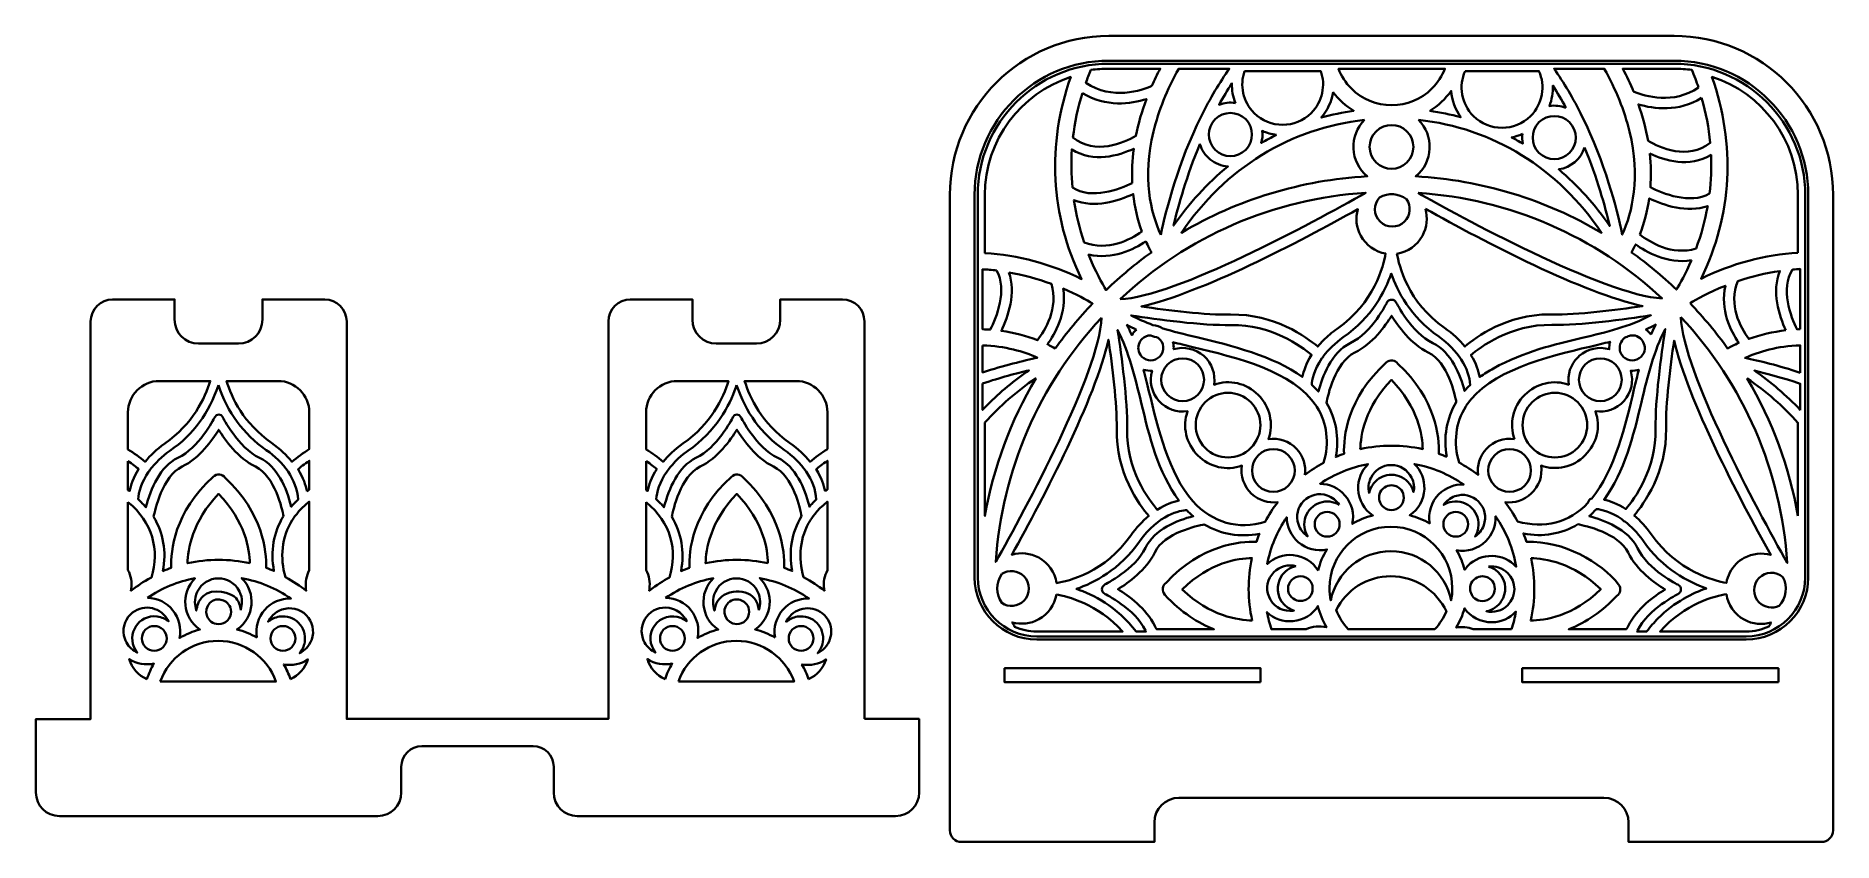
# Model space of a CAD drawing. Header units: inches. Extents: x -2.7 to 13.4, y -10.4 to -3.2.
import ezdxf

# ---------------------------------------------------------------- set-up
doc = ezdxf.new("R2010")
doc.units = ezdxf.units.IN
doc.header["$MEASUREMENT"] = 0
doc.layers.add('Tablet holder 9', color=7, linetype='Continuous', lineweight=0)

msp = doc.modelspace()

# ---------------------------------------------------------------- linework, layer by layer
at = {"layer": 'Tablet holder 9', "color": 22, "lineweight": 35, "true_color": 0xe52421}
for points, knots in [([(11.939, -3.208), (11.939, -3.208), (6.898, -3.208), (6.898, -3.208), (6.116, -3.208), (5.482, -3.842), (5.482, -4.625), (5.482, -4.625), (5.482, -10.289), (5.482, -10.289), (5.482, -10.347), (5.528, -10.393), (5.586, -10.393), (5.586, -10.393), (7.305, -10.393), (7.305, -10.393), (7.305, -10.393), (7.305, -10.219), (7.305, -10.219), (7.305, -10.098), (7.404, -9.999), (7.525, -9.999), (7.525, -9.999), (11.312, -9.999), (11.312, -9.999), (11.434, -9.999), (11.533, -10.098), (11.533, -10.219), (11.533, -10.219), (11.533, -10.393), (11.533, -10.393), (11.533, -10.393), (13.252, -10.393), (13.252, -10.393), (13.309, -10.393), (13.356, -10.347), (13.356, -10.289), (13.356, -10.289), (13.356, -4.625), (13.356, -4.625), (13.356, -3.842), (12.722, -3.208), (11.939, -3.208)], [0, 0, 0, 0, 1, 1, 1, 2, 2, 2, 3, 3, 3, 4, 4, 4, 5, 5, 5, 6, 6, 6, 7, 7, 7, 8, 8, 8, 9, 9, 9, 10, 10, 10, 11, 11, 11, 12, 12, 12, 13, 13, 13, 14, 14, 14, 14]), ([(8.109, -3.521), (8.109, -3.521), (8.789, -3.521), (8.789, -3.521), (8.833, -3.647), (8.805, -3.794), (8.704, -3.895), (8.564, -4.035), (8.335, -4.035), (8.194, -3.895), (8.093, -3.794), (8.065, -3.647), (8.109, -3.521)], [0, 0, 0, 0, 1, 1, 1, 2, 2, 2, 3, 3, 3, 4, 4, 4, 4]), ([(10.075, -3.521), (10.075, -3.521), (10.734, -3.521), (10.734, -3.521), (10.792, -3.653), (10.768, -3.814), (10.659, -3.922), (10.519, -4.062), (10.29, -4.062), (10.149, -3.922), (10.041, -3.814), (10.016, -3.653), (10.075, -3.521)], [0, 0, 0, 0, 1, 1, 1, 2, 2, 2, 3, 3, 3, 4, 4, 4, 4]), ([(5.794, -4.625), (5.794, -4.134), (6.116, -3.717), (6.559, -3.574), (6.347, -4.176), (6.377, -4.809), (6.656, -5.375), (6.381, -5.239), (6.09, -5.162), (5.794, -5.144), (5.794, -5.144), (5.794, -4.625), (5.794, -4.625)], [0, 0, 0, 0, 1, 1, 1, 2, 2, 2, 3, 3, 3, 4, 4, 4, 4]), ([(13.043, -5.141), (12.747, -5.159), (12.455, -5.236), (12.179, -5.372), (12.457, -4.806), (12.488, -4.174), (12.276, -3.573), (12.721, -3.716), (13.043, -4.133), (13.043, -4.625), (13.043, -4.625), (13.043, -5.141), (13.043, -5.141)], [0, 0, 0, 0, 1, 1, 1, 2, 2, 2, 3, 3, 3, 4, 4, 4, 4]), ([(6.664, -3.717), (6.874, -3.847), (7.097, -3.814), (7.234, -3.771), (7.193, -3.881), (7.161, -3.991), (7.14, -4.099), (7.031, -4.161), (6.778, -4.273), (6.579, -4.113), (6.595, -3.981), (6.623, -3.848), (6.664, -3.717)], [0, 0, 0, 0, 1, 1, 1, 2, 2, 2, 3, 3, 3, 4, 4, 4, 4]), ([(12.184, -3.76), (12.223, -3.893), (12.248, -4.028), (12.261, -4.162), (12.06, -4.318), (11.812, -4.206), (11.706, -4.143), (11.688, -4.036), (11.659, -3.927), (11.62, -3.818), (11.756, -3.859), (11.977, -3.889), (12.184, -3.76)], [0, 0, 0, 0, 1, 1, 1, 2, 2, 2, 3, 3, 3, 4, 4, 4, 4]), ([(9.178, -3.957), (9.112, -4.024), (9.077, -4.114), (9.08, -4.21), (9.084, -4.309), (9.129, -4.398), (9.203, -4.459), (8.617, -4.492), (8.047, -4.666), (7.546, -4.962), (7.933, -4.389), (8.521, -4.027), (9.178, -3.957)], [0, 0, 0, 0, 1, 1, 1, 2, 2, 2, 3, 3, 3, 4, 4, 4, 4]), ([(9.66, -3.957), (10.319, -4.026), (10.907, -4.388), (11.292, -4.963), (10.792, -4.666), (10.222, -4.493), (9.636, -4.459), (9.71, -4.398), (9.755, -4.309), (9.759, -4.21), (9.762, -4.114), (9.727, -4.023), (9.66, -3.957)], [0, 0, 0, 0, 1, 1, 1, 2, 2, 2, 3, 3, 3, 4, 4, 4, 4]), ([(6.679, -5.048), (6.637, -4.925), (6.607, -4.798), (6.588, -4.671), (6.77, -4.748), (6.986, -4.678), (7.116, -4.618), (7.129, -4.734), (7.155, -4.845), (7.193, -4.95), (7.087, -5.027), (6.891, -5.13), (6.679, -5.048)], [0, 0, 0, 0, 1, 1, 1, 2, 2, 2, 3, 3, 3, 4, 4, 4, 4]), ([(6.999, -5.555), (7.596, -4.993), (8.369, -4.659), (9.189, -4.606), (8.711, -4.876), (7.492, -5.536), (6.999, -5.555)], [0, 0, 0, 0, 1, 1, 1, 2, 2, 2, 2]), ([(9.313, -4.647), (9.39, -4.604), (9.483, -4.611), (9.553, -4.663), (9.596, -4.724), (9.589, -4.809), (9.536, -4.862), (9.475, -4.923), (9.377, -4.923), (9.317, -4.862), (9.258, -4.803), (9.256, -4.707), (9.313, -4.647)], [0, 0, 0, 0, 1, 1, 1, 2, 2, 2, 3, 3, 3, 4, 4, 4, 4]), ([(9.656, -4.607), (10.469, -4.661), (11.238, -4.993), (11.832, -5.548), (11.327, -5.525), (9.977, -4.793), (9.656, -4.607)], [0, 0, 0, 0, 1, 1, 1, 2, 2, 2, 2]), ([(11.634, -4.979), (11.673, -4.878), (11.701, -4.769), (11.717, -4.656), (11.844, -4.717), (12.054, -4.789), (12.238, -4.724), (12.215, -4.852), (12.181, -4.979), (12.135, -5.103), (11.918, -5.169), (11.72, -5.046), (11.634, -4.979)], [0, 0, 0, 0, 1, 1, 1, 2, 2, 2, 3, 3, 3, 4, 4, 4, 4]), ([(6.008, -5.316), (6.136, -5.338), (6.264, -5.373), (6.387, -5.418), (6.453, -5.636), (6.33, -5.833), (6.263, -5.92), (6.162, -5.88), (6.054, -5.853), (5.941, -5.837), (6.001, -5.71), (6.073, -5.499), (6.008, -5.316)], [0, 0, 0, 0, 1, 1, 1, 2, 2, 2, 3, 3, 3, 4, 4, 4, 4]), ([(12.935, -5.832), (12.82, -5.845), (12.708, -5.871), (12.604, -5.909), (12.527, -5.803), (12.423, -5.606), (12.506, -5.394), (12.628, -5.353), (12.755, -5.323), (12.882, -5.304), (12.805, -5.486), (12.875, -5.702), (12.935, -5.832)], [0, 0, 0, 0, 1, 1, 1, 2, 2, 2, 3, 3, 3, 4, 4, 4, 4]), ([(4.72, -9.296), (4.72, -9.296), (4.72, -5.754), (4.72, -5.754), (4.72, -5.646), (4.633, -5.557), (4.523, -5.557), (4.523, -5.557), (3.97, -5.557), (3.97, -5.557), (3.97, -5.557), (3.97, -5.736), (3.97, -5.736), (3.97, -5.855), (3.874, -5.951), (3.755, -5.951), (3.755, -5.951), (3.401, -5.951), (3.401, -5.951), (3.282, -5.951), (3.186, -5.855), (3.186, -5.736), (3.186, -5.736), (3.186, -5.557), (3.186, -5.557), (3.186, -5.557), (2.634, -5.557), (2.634, -5.557), (2.526, -5.557), (2.437, -5.644), (2.437, -5.754), (2.437, -5.754), (2.437, -9.296), (2.437, -9.296), (2.437, -9.296), (0.104, -9.296), (0.104, -9.296), (0.104, -9.296), (0.104, -5.754), (0.104, -5.754), (0.104, -5.646), (0.017, -5.557), (-0.093, -5.557), (-0.093, -5.557), (-0.647, -5.557), (-0.647, -5.557), (-0.647, -5.557), (-0.647, -5.736), (-0.647, -5.736), (-0.647, -5.855), (-0.743, -5.951), (-0.862, -5.951), (-0.862, -5.951), (-1.215, -5.951), (-1.215, -5.951), (-1.334, -5.951), (-1.431, -5.855), (-1.431, -5.736), (-1.431, -5.736), (-1.431, -5.557), (-1.431, -5.557), (-1.431, -5.557), (-1.982, -5.557), (-1.982, -5.557), (-2.09, -5.557), (-2.179, -5.644), (-2.179, -5.754), (-2.179, -5.754), (-2.179, -9.297), (-2.179, -9.297), (-2.179, -9.297), (-2.666, -9.297), (-2.666, -9.297), (-2.666, -9.297), (-2.666, -9.952), (-2.666, -9.952), (-2.666, -10.068), (-2.573, -10.162), (-2.457, -10.162), (-2.457, -10.162), (0.382, -10.162), (0.382, -10.162), (0.498, -10.162), (0.591, -10.068), (0.591, -9.952), (0.591, -9.952), (0.591, -9.723), (0.591, -9.723), (0.591, -9.621), (0.674, -9.538), (0.775, -9.538), (0.775, -9.538), (1.766, -9.538), (1.766, -9.538), (1.868, -9.538), (1.95, -9.621), (1.95, -9.723), (1.95, -9.723), (1.95, -9.952), (1.95, -9.952), (1.95, -10.068), (2.044, -10.162), (2.159, -10.162), (2.159, -10.162), (4.998, -10.162), (4.998, -10.162), (5.114, -10.162), (5.208, -10.068), (5.208, -9.952), (5.208, -9.952), (5.208, -9.296), (5.208, -9.296), (5.208, -9.296), (4.72, -9.296), (4.72, -9.296)], [0, 0, 0, 0, 1, 1, 1, 2, 2, 2, 3, 3, 3, 4, 4, 4, 5, 5, 5, 6, 6, 6, 7, 7, 7, 8, 8, 8, 9, 9, 9, 10, 10, 10, 11, 11, 11, 12, 12, 12, 13, 13, 13, 14, 14, 14, 15, 15, 15, 16, 16, 16, 17, 17, 17, 18, 18, 18, 19, 19, 19, 20, 20, 20, 21, 21, 21, 22, 22, 22, 23, 23, 23, 24, 24, 24, 25, 25, 25, 26, 26, 26, 27, 27, 27, 28, 28, 28, 29, 29, 29, 30, 30, 30, 31, 31, 31, 32, 32, 32, 33, 33, 33, 34, 34, 34, 35, 35, 35, 36, 36, 36, 37, 37, 37, 38, 38, 38, 38]), ([(6.833, -5.721), (6.813, -6.212), (6.152, -7.433), (5.891, -7.896), (5.945, -7.083), (6.277, -6.315), (6.833, -5.721)], [0, 0, 0, 0, 1, 1, 1, 2, 2, 2, 2]), ([(7.684, -5.894), (7.573, -5.867), (7.468, -5.842), (7.381, -5.815), (7.354, -5.798), (7.324, -5.788), (7.292, -5.785), (7.222, -5.759), (7.158, -5.731), (7.098, -5.699), (7.333, -5.736), (7.73, -5.79), (7.987, -5.785), (8.349, -5.778), (8.615, -5.975), (8.706, -6.052), (8.658, -6.128), (8.635, -6.196), (8.624, -6.248), (8.365, -6.059), (7.989, -5.968), (7.684, -5.894)], [0, 0, 0, 0, 1, 1, 1, 2, 2, 2, 3, 3, 3, 4, 4, 4, 5, 5, 5, 6, 6, 6, 7, 7, 7, 7]), ([(9.913, -6.96), (9.889, -6.95), (9.865, -6.941), (9.841, -6.932), (9.847, -6.785), (9.816, -6.445), (9.477, -6.131), (9.466, -6.114), (9.448, -6.104), (9.428, -6.101), (9.407, -6.099), (9.386, -6.106), (9.371, -6.12), (9.022, -6.438), (8.991, -6.783), (8.996, -6.932), (8.971, -6.941), (8.947, -6.951), (8.922, -6.961), (8.954, -6.788), (8.926, -6.622), (8.839, -6.478), (8.851, -6.416), (8.917, -6.115), (9.092, -6.03), (9.248, -5.955), (9.364, -5.793), (9.42, -5.702), (9.476, -5.793), (9.591, -5.955), (9.747, -6.03), (9.922, -6.115), (9.986, -6.411), (9.997, -6.472), (9.909, -6.617), (9.88, -6.785), (9.913, -6.96)], [0, 0, 0, 0, 1, 1, 1, 2, 2, 2, 3, 3, 3, 4, 4, 4, 5, 5, 5, 6, 6, 6, 7, 7, 7, 8, 8, 8, 9, 9, 9, 10, 10, 10, 11, 11, 11, 12, 12, 12, 12]), ([(10.85, -5.784), (11.104, -5.789), (11.498, -5.735), (11.732, -5.698), (11.542, -5.799), (11.336, -5.848), (11.12, -5.899), (10.866, -5.959), (10.604, -6.021), (10.329, -6.171), (10.285, -6.195), (10.244, -6.221), (10.206, -6.249), (10.196, -6.197), (10.174, -6.129), (10.127, -6.053), (10.205, -5.987), (10.479, -5.776), (10.85, -5.784)], [0, 0, 0, 0, 1, 1, 1, 2, 2, 2, 3, 3, 3, 4, 4, 4, 5, 5, 5, 6, 6, 6, 6]), ([(11.999, -5.714), (12.56, -6.312), (12.894, -7.085), (12.947, -7.905), (12.678, -7.426), (12.018, -6.207), (11.999, -5.714)], [0, 0, 0, 0, 1, 1, 1, 2, 2, 2, 2]), ([(7.188, -6.478), (7.261, -6.782), (7.337, -7.096), (7.524, -7.35), (7.473, -7.361), (7.405, -7.383), (7.331, -7.431), (7.252, -7.34), (7.055, -7.074), (7.062, -6.71), (7.067, -6.456), (7.013, -6.063), (6.977, -5.828), (7.077, -6.021), (7.131, -6.244), (7.188, -6.478)], [0, 0, 0, 0, 1, 1, 1, 2, 2, 2, 3, 3, 3, 4, 4, 4, 5, 5, 5, 5]), ([(7.171, -5.944), (7.176, -5.932), (7.184, -5.92), (7.195, -5.909), (7.213, -5.891), (7.239, -5.877), (7.273, -5.877), (7.295, -5.885), (7.318, -5.893), (7.34, -5.9), (7.365, -5.919), (7.381, -5.948), (7.384, -5.979), (7.387, -6.012), (7.375, -6.044), (7.352, -6.067), (7.308, -6.111), (7.237, -6.111), (7.194, -6.067), (7.155, -6.028), (7.156, -5.978), (7.171, -5.944)], [0, 0, 0, 0, 1, 1, 1, 2, 2, 2, 3, 3, 3, 4, 4, 4, 5, 5, 5, 6, 6, 6, 7, 7, 7, 7]), ([(11.774, -6.708), (11.781, -7.07), (11.586, -7.335), (11.508, -7.426), (11.434, -7.378), (11.366, -7.353), (11.314, -7.342), (11.498, -7.089), (11.574, -6.777), (11.647, -6.474), (11.704, -6.238), (11.759, -6.013), (11.86, -5.821), (11.823, -6.057), (11.769, -6.452), (11.774, -6.708)], [0, 0, 0, 0, 1, 1, 1, 2, 2, 2, 3, 3, 3, 4, 4, 4, 5, 5, 5, 5]), ([(11.644, -6.067), (11.6, -6.111), (11.53, -6.111), (11.486, -6.067), (11.461, -6.042), (11.45, -6.008), (11.455, -5.973), (11.458, -5.949), (11.469, -5.927), (11.486, -5.91), (11.492, -5.903), (11.5, -5.897), (11.509, -5.892), (11.523, -5.888), (11.537, -5.883), (11.551, -5.878), (11.608, -5.871), (11.647, -5.904), (11.664, -5.939), (11.682, -5.973), (11.686, -6.026), (11.644, -6.067)], [0, 0, 0, 0, 1, 1, 1, 2, 2, 2, 3, 3, 3, 4, 4, 4, 5, 5, 5, 6, 6, 6, 7, 7, 7, 7]), ([(-1.846, -6.563), (-1.846, -6.409), (-1.721, -6.284), (-1.567, -6.284), (-1.567, -6.284), (-1.112, -6.284), (-1.112, -6.284), (-1.159, -6.434), (-1.268, -6.669), (-1.518, -6.841), (-1.597, -6.898), (-1.643, -6.944), (-1.694, -7.004), (-1.74, -6.964), (-1.793, -6.926), (-1.846, -6.893), (-1.846, -6.893), (-1.846, -6.563), (-1.846, -6.563)], [0, 0, 0, 0, 1, 1, 1, 2, 2, 2, 3, 3, 3, 4, 4, 4, 5, 5, 5, 6, 6, 6, 6]), ([(-1.039, -6.322), (-0.957, -6.564), (-0.82, -6.755), (-0.613, -6.899), (-0.465, -7.004), (-0.338, -7.161), (-0.33, -7.341), (-0.357, -7.368), (-0.348, -7.357), (-0.39, -7.404), (-0.433, -7.233), (-0.514, -7.046), (-0.672, -6.969), (-0.867, -6.875), (-1, -6.608), (-1.001, -6.606), (-1.015, -6.576), (-1.058, -6.577), (-1.072, -6.606), (-1.086, -6.634), (-1.215, -6.879), (-1.401, -6.969), (-1.558, -7.045), (-1.642, -7.242), (-1.686, -7.409), (-1.709, -7.384), (-1.725, -7.366), (-1.755, -7.338), (-1.753, -7.276), (-1.724, -7.183), (-1.663, -7.094), (-1.654, -7.085), (-1.658, -7.092), (-1.651, -7.077), (-1.604, -7.015), (-1.544, -6.957), (-1.472, -6.906), (-1.261, -6.76), (-1.124, -6.566), (-1.039, -6.322)], [0, 0, 0, 0, 1, 1, 1, 2, 2, 2, 3, 3, 3, 4, 4, 4, 5, 5, 5, 6, 6, 6, 7, 7, 7, 8, 8, 8, 9, 9, 9, 10, 10, 10, 11, 11, 11, 12, 12, 12, 13, 13, 13, 13]), ([(-0.508, -6.284), (-0.354, -6.284), (-0.229, -6.409), (-0.229, -6.563), (-0.229, -6.563), (-0.229, -6.891), (-0.229, -6.891), (-0.283, -6.924), (-0.337, -6.963), (-0.384, -7.004), (-0.434, -6.944), (-0.487, -6.891), (-0.567, -6.834), (-0.815, -6.663), (-0.922, -6.432), (-0.967, -6.284), (-0.967, -6.284), (-0.508, -6.284), (-0.508, -6.284)], [0, 0, 0, 0, 1, 1, 1, 2, 2, 2, 3, 3, 3, 4, 4, 4, 5, 5, 5, 6, 6, 6, 6]), ([(2.774, -6.563), (2.774, -6.409), (2.898, -6.284), (3.052, -6.284), (3.052, -6.284), (3.508, -6.284), (3.508, -6.284), (3.461, -6.434), (3.351, -6.669), (3.102, -6.841), (3.02, -6.899), (2.975, -6.946), (2.925, -7.004), (2.88, -6.964), (2.826, -6.926), (2.774, -6.893), (2.774, -6.893), (2.774, -6.563), (2.774, -6.563)], [0, 0, 0, 0, 1, 1, 1, 2, 2, 2, 3, 3, 3, 4, 4, 4, 5, 5, 5, 6, 6, 6, 6]), ([(3.58, -6.322), (3.663, -6.564), (3.799, -6.755), (4.007, -6.899), (4.155, -7.004), (4.282, -7.161), (4.29, -7.341), (4.262, -7.368), (4.272, -7.357), (4.23, -7.404), (4.23, -7.404), (4.227, -7.391), (4.227, -7.391), (4.188, -7.242), (4.108, -7.047), (3.948, -6.969), (3.753, -6.875), (3.62, -6.608), (3.619, -6.606), (3.604, -6.576), (3.561, -6.577), (3.548, -6.606), (3.533, -6.634), (3.405, -6.879), (3.218, -6.969), (3.061, -7.045), (2.977, -7.242), (2.933, -7.409), (2.911, -7.384), (2.894, -7.366), (2.864, -7.338), (2.867, -7.276), (2.895, -7.183), (2.957, -7.094), (2.971, -7.079), (3.015, -7), (3.147, -6.906), (3.398, -6.732), (3.518, -6.503), (3.573, -6.341), (3.573, -6.341), (3.58, -6.322), (3.58, -6.322)], [0, 0, 0, 0, 1, 1, 1, 2, 2, 2, 3, 3, 3, 4, 4, 4, 5, 5, 5, 6, 6, 6, 7, 7, 7, 8, 8, 8, 9, 9, 9, 10, 10, 10, 11, 11, 11, 12, 12, 12, 13, 13, 13, 14, 14, 14, 14]), ([(4.112, -6.284), (4.265, -6.284), (4.39, -6.409), (4.39, -6.563), (4.39, -6.563), (4.39, -6.891), (4.39, -6.891), (4.337, -6.924), (4.283, -6.963), (4.235, -7.004), (4.186, -6.944), (4.132, -6.891), (4.052, -6.834), (3.805, -6.663), (3.698, -6.432), (3.652, -6.284), (3.652, -6.284), (4.112, -6.284), (4.112, -6.284)], [0, 0, 0, 0, 1, 1, 1, 2, 2, 2, 3, 3, 3, 4, 4, 4, 5, 5, 5, 6, 6, 6, 6]), ([(5.794, -6.654), (5.925, -6.508), (6.077, -6.375), (6.247, -6.261), (6.024, -6.638), (5.871, -7.054), (5.794, -7.486), (5.794, -7.486), (5.794, -6.654), (5.794, -6.654)], [0, 0, 0, 0, 1, 1, 1, 2, 2, 2, 3, 3, 3, 3]), ([(8.165, -6.881), (8.053, -6.993), (7.87, -6.993), (7.758, -6.881), (7.645, -6.769), (7.645, -6.586), (7.758, -6.473), (7.87, -6.361), (8.053, -6.361), (8.165, -6.473), (8.278, -6.586), (8.278, -6.769), (8.165, -6.881)], [0, 0, 0, 0, 1, 1, 1, 2, 2, 2, 3, 3, 3, 4, 4, 4, 4]), ([(9.141, -6.891), (9.144, -6.77), (9.182, -6.516), (9.418, -6.274), (9.658, -6.518), (9.695, -6.771), (9.697, -6.891), (9.515, -6.851), (9.323, -6.851), (9.141, -6.891)], [0, 0, 0, 0, 1, 1, 1, 2, 2, 2, 3, 3, 3, 3]), ([(10.672, -6.473), (10.785, -6.361), (10.967, -6.361), (11.08, -6.473), (11.192, -6.586), (11.192, -6.769), (11.08, -6.881), (10.967, -6.993), (10.785, -6.993), (10.672, -6.881), (10.56, -6.769), (10.56, -6.586), (10.672, -6.473)], [0, 0, 0, 0, 1, 1, 1, 2, 2, 2, 3, 3, 3, 4, 4, 4, 4]), ([(13.043, -7.486), (12.967, -7.054), (12.814, -6.639), (12.591, -6.262), (12.761, -6.377), (12.913, -6.51), (13.043, -6.656), (13.043, -6.656), (13.043, -7.486), (13.043, -7.486)], [0, 0, 0, 0, 1, 1, 1, 2, 2, 2, 3, 3, 3, 3]), ([(-1.617, -7.495), (-1.605, -7.433), (-1.539, -7.132), (-1.364, -7.047), (-1.208, -6.972), (-1.092, -6.81), (-1.037, -6.718), (-0.981, -6.81), (-0.865, -6.972), (-0.709, -7.047), (-0.534, -7.132), (-0.471, -7.428), (-0.46, -7.489), (-0.548, -7.634), (-0.577, -7.802), (-0.544, -7.977), (-0.567, -7.967), (-0.591, -7.958), (-0.615, -7.949), (-0.61, -7.802), (-0.64, -7.462), (-0.979, -7.148), (-1.005, -7.112), (-1.054, -7.108), (-1.086, -7.137), (-1.435, -7.454), (-1.466, -7.8), (-1.46, -7.949), (-1.485, -7.958), (-1.51, -7.968), (-1.534, -7.978), (-1.502, -7.805), (-1.53, -7.638), (-1.617, -7.495)], [0, 0, 0, 0, 1, 1, 1, 2, 2, 2, 3, 3, 3, 4, 4, 4, 5, 5, 5, 6, 6, 6, 7, 7, 7, 8, 8, 8, 9, 9, 9, 10, 10, 10, 11, 11, 11, 11]), ([(3.003, -7.495), (3.014, -7.433), (3.08, -7.132), (3.256, -7.047), (3.411, -6.972), (3.527, -6.81), (3.583, -6.718), (3.639, -6.81), (3.755, -6.972), (3.91, -7.047), (4.085, -7.132), (4.149, -7.428), (4.16, -7.489), (4.072, -7.634), (4.043, -7.802), (4.076, -7.977), (4.052, -7.967), (4.028, -7.958), (4.004, -7.949), (4.01, -7.802), (3.979, -7.462), (3.641, -7.148), (3.615, -7.112), (3.565, -7.108), (3.534, -7.137), (3.185, -7.454), (3.154, -7.8), (3.16, -7.949), (3.135, -7.958), (3.11, -7.968), (3.085, -7.978), (3.118, -7.805), (3.089, -7.638), (3.003, -7.495)], [0, 0, 0, 0, 1, 1, 1, 2, 2, 2, 3, 3, 3, 4, 4, 4, 5, 5, 5, 6, 6, 6, 7, 7, 7, 8, 8, 8, 9, 9, 9, 10, 10, 10, 11, 11, 11, 11]), ([(-1.846, -6.997), (-1.805, -7.025), (-1.772, -7.051), (-1.751, -7.069), (-1.798, -7.145), (-1.822, -7.213), (-1.832, -7.265), (-1.837, -7.262), (-1.841, -7.259), (-1.846, -7.256), (-1.846, -7.256), (-1.846, -6.997), (-1.846, -6.997)], [0, 0, 0, 0, 1, 1, 1, 2, 2, 2, 3, 3, 3, 4, 4, 4, 4]), ([(-0.251, -7.266), (-0.261, -7.214), (-0.282, -7.146), (-0.329, -7.07), (-0.309, -7.053), (-0.275, -7.026), (-0.229, -6.995), (-0.229, -6.995), (-0.229, -7.251), (-0.229, -7.251), (-0.237, -7.256), (-0.244, -7.261), (-0.251, -7.266)], [0, 0, 0, 0, 1, 1, 1, 2, 2, 2, 3, 3, 3, 4, 4, 4, 4]), ([(2.774, -6.997), (2.815, -7.025), (2.847, -7.051), (2.869, -7.069), (2.821, -7.145), (2.798, -7.213), (2.787, -7.265), (2.783, -7.262), (2.778, -7.259), (2.774, -7.256), (2.774, -7.256), (2.774, -6.997), (2.774, -6.997)], [0, 0, 0, 0, 1, 1, 1, 2, 2, 2, 3, 3, 3, 4, 4, 4, 4]), ([(4.369, -7.266), (4.359, -7.214), (4.337, -7.146), (4.29, -7.07), (4.311, -7.053), (4.345, -7.026), (4.39, -6.995), (4.39, -6.995), (4.39, -7.251), (4.39, -7.251), (4.383, -7.256), (4.376, -7.261), (4.369, -7.266)], [0, 0, 0, 0, 1, 1, 1, 2, 2, 2, 3, 3, 3, 4, 4, 4, 4]), ([(9.004, -7.303), (8.947, -7.237), (8.867, -7.201), (8.783, -7.2), (8.912, -7.113), (9.057, -7.053), (9.21, -7.025), (9.151, -7.083), (9.118, -7.163), (9.122, -7.249), (9.126, -7.345), (9.175, -7.43), (9.253, -7.482), (9.188, -7.498), (9.126, -7.524), (9.069, -7.558), (9.089, -7.469), (9.066, -7.375), (9.004, -7.303)], [0, 0, 0, 0, 1, 1, 1, 2, 2, 2, 3, 3, 3, 4, 4, 4, 5, 5, 5, 6, 6, 6, 6]), ([(9.76, -7.554), (9.705, -7.521), (9.645, -7.497), (9.582, -7.481), (9.66, -7.429), (9.708, -7.344), (9.712, -7.248), (9.716, -7.162), (9.683, -7.081), (9.623, -7.024), (9.782, -7.053), (9.931, -7.115), (10.063, -7.207), (9.982, -7.203), (9.903, -7.233), (9.842, -7.293), (9.842, -7.293), (9.842, -7.293), (9.842, -7.293), (9.772, -7.363), (9.743, -7.459), (9.76, -7.554)], [0, 0, 0, 0, 1, 1, 1, 2, 2, 2, 3, 3, 3, 4, 4, 4, 5, 5, 5, 6, 6, 6, 7, 7, 7, 7]), ([(9.529, -7.324), (9.529, -7.385), (9.48, -7.434), (9.419, -7.434), (9.365, -7.434), (9.331, -7.399), (9.317, -7.366), (9.303, -7.333), (9.302, -7.284), (9.341, -7.246), (9.379, -7.207), (9.428, -7.208), (9.461, -7.222), (9.494, -7.236), (9.529, -7.269), (9.529, -7.324)], [0, 0, 0, 0, 1, 1, 1, 2, 2, 2, 3, 3, 3, 4, 4, 4, 5, 5, 5, 5]), ([(-1.846, -7.364), (-1.627, -7.541), (-1.562, -7.788), (-1.636, -8.034), (-1.717, -8.079), (-1.753, -8.103), (-1.819, -8.153), (-1.819, -8.153), (-1.816, -8.137), (-1.816, -8.137), (-1.808, -8.078), (-1.819, -8.02), (-1.846, -7.97), (-1.846, -7.97), (-1.846, -7.364), (-1.846, -7.364)], [0, 0, 0, 0, 1, 1, 1, 2, 2, 2, 3, 3, 3, 4, 4, 4, 5, 5, 5, 5]), ([(-0.759, -7.908), (-0.942, -7.868), (-1.133, -7.868), (-1.315, -7.908), (-1.312, -7.787), (-1.274, -7.533), (-1.038, -7.291), (-0.799, -7.535), (-0.762, -7.788), (-0.759, -7.908)], [0, 0, 0, 0, 1, 1, 1, 2, 2, 2, 3, 3, 3, 3]), ([(-0.259, -8.137), (-0.259, -8.137), (-0.256, -8.153), (-0.256, -8.153), (-0.313, -8.11), (-0.37, -8.071), (-0.442, -8.033), (-0.493, -7.861), (-0.476, -7.674), (-0.381, -7.524), (-0.374, -7.515), (-0.334, -7.443), (-0.229, -7.358), (-0.229, -7.358), (-0.229, -7.97), (-0.229, -7.97), (-0.256, -8.021), (-0.267, -8.079), (-0.259, -8.137)], [0, 0, 0, 0, 1, 1, 1, 2, 2, 2, 3, 3, 3, 4, 4, 4, 5, 5, 5, 6, 6, 6, 6]), ([(2.774, -7.364), (2.997, -7.545), (3.056, -7.794), (2.983, -8.034), (2.916, -8.072), (2.878, -8.095), (2.801, -8.153), (2.801, -8.153), (2.803, -8.137), (2.803, -8.137), (2.811, -8.078), (2.801, -8.02), (2.774, -7.97), (2.774, -7.97), (2.774, -7.364), (2.774, -7.364)], [0, 0, 0, 0, 1, 1, 1, 2, 2, 2, 3, 3, 3, 4, 4, 4, 5, 5, 5, 5]), ([(3.86, -7.908), (3.678, -7.868), (3.487, -7.868), (3.304, -7.908), (3.307, -7.787), (3.345, -7.533), (3.581, -7.291), (3.821, -7.535), (3.858, -7.788), (3.86, -7.908)], [0, 0, 0, 0, 1, 1, 1, 2, 2, 2, 3, 3, 3, 3]), ([(4.361, -8.137), (4.361, -8.137), (4.363, -8.153), (4.363, -8.153), (4.307, -8.11), (4.25, -8.071), (4.178, -8.033), (4.126, -7.861), (4.144, -7.674), (4.239, -7.524), (4.246, -7.515), (4.286, -7.443), (4.39, -7.358), (4.39, -7.358), (4.39, -7.97), (4.39, -7.97), (4.363, -8.021), (4.353, -8.079), (4.361, -8.137)], [0, 0, 0, 0, 1, 1, 1, 2, 2, 2, 3, 3, 3, 4, 4, 4, 5, 5, 5, 6, 6, 6, 6]), ([(8.765, -7.973), (8.717, -7.896), (8.637, -7.845), (8.543, -7.836), (8.456, -7.827), (8.372, -7.857), (8.311, -7.916), (8.34, -7.766), (8.399, -7.625), (8.485, -7.499), (8.485, -7.583), (8.522, -7.663), (8.588, -7.72), (8.66, -7.782), (8.753, -7.805), (8.843, -7.785), (8.807, -7.843), (8.781, -7.907), (8.765, -7.973)], [0, 0, 0, 0, 1, 1, 1, 2, 2, 2, 3, 3, 3, 4, 4, 4, 5, 5, 5, 6, 6, 6, 6]), ([(8.767, -7.639), (8.724, -7.596), (8.724, -7.526), (8.767, -7.483), (8.81, -7.44), (8.881, -7.44), (8.924, -7.483), (8.967, -7.526), (8.967, -7.596), (8.924, -7.639), (8.881, -7.682), (8.81, -7.682), (8.767, -7.639)], [0, 0, 0, 0, 1, 1, 1, 2, 2, 2, 3, 3, 3, 4, 4, 4, 4]), ([(9.914, -7.639), (9.871, -7.596), (9.871, -7.526), (9.914, -7.483), (9.957, -7.44), (10.027, -7.44), (10.07, -7.483), (10.113, -7.526), (10.113, -7.596), (10.07, -7.639), (10.027, -7.682), (9.957, -7.682), (9.914, -7.639)], [0, 0, 0, 0, 1, 1, 1, 2, 2, 2, 3, 3, 3, 4, 4, 4, 4]), ([(10.316, -7.843), (10.234, -7.842), (10.158, -7.873), (10.103, -7.928), (10.092, -7.94), (10.081, -7.953), (10.071, -7.967), (10.056, -7.905), (10.032, -7.848), (10, -7.793), (10.094, -7.81), (10.19, -7.781), (10.26, -7.711), (10.26, -7.711), (10.26, -7.711), (10.26, -7.711), (10.32, -7.651), (10.351, -7.571), (10.347, -7.49), (10.441, -7.625), (10.503, -7.778), (10.531, -7.94), (10.477, -7.88), (10.401, -7.844), (10.316, -7.843)], [0, 0, 0, 0, 1, 1, 1, 2, 2, 2, 3, 3, 3, 4, 4, 4, 5, 5, 5, 6, 6, 6, 7, 7, 7, 8, 8, 8, 8]), ([(7.409, -8.082), (7.392, -8.094), (7.382, -8.111), (7.38, -8.131), (7.377, -8.152), (7.384, -8.173), (7.398, -8.189), (7.545, -8.35), (7.699, -8.443), (7.836, -8.496), (7.836, -8.496), (7.325, -8.496), (7.325, -8.496), (7.319, -8.487), (7.313, -8.477), (7.308, -8.467), (7.233, -8.311), (7.071, -8.195), (6.98, -8.14), (7.071, -8.084), (7.233, -7.968), (7.308, -7.812), (7.393, -7.637), (7.689, -7.574), (7.75, -7.563), (7.895, -7.65), (8.067, -7.679), (8.242, -7.646), (8.232, -7.67), (8.223, -7.694), (8.215, -7.718), (8.067, -7.712), (7.726, -7.741), (7.409, -8.082)], [0, 0, 0, 0, 1, 1, 1, 2, 2, 2, 3, 3, 3, 4, 4, 4, 5, 5, 5, 6, 6, 6, 7, 7, 7, 8, 8, 8, 9, 9, 9, 10, 10, 10, 11, 11, 11, 11]), ([(11.429, -8.199), (11.444, -8.188), (11.454, -8.172), (11.457, -8.153), (11.461, -8.134), (11.456, -8.114), (11.443, -8.097), (11.289, -7.901), (10.951, -7.704), (10.623, -7.718), (10.614, -7.693), (10.605, -7.668), (10.595, -7.643), (10.769, -7.677), (10.936, -7.648), (11.081, -7.561), (11.143, -7.573), (11.444, -7.638), (11.529, -7.814), (11.605, -7.97), (11.767, -8.086), (11.858, -8.142), (11.767, -8.197), (11.605, -8.313), (11.529, -8.469), (11.525, -8.478), (11.519, -8.487), (11.514, -8.496), (11.514, -8.496), (11, -8.496), (11, -8.496), (11.156, -8.434), (11.304, -8.333), (11.429, -8.199)], [0, 0, 0, 0, 1, 1, 1, 2, 2, 2, 3, 3, 3, 4, 4, 4, 5, 5, 5, 6, 6, 6, 7, 7, 7, 8, 8, 8, 9, 9, 9, 10, 10, 10, 11, 11, 11, 11]), ([(-1.176, -8.201), (-1.221, -8.245), (-1.228, -8.29), (-1.237, -8.331), (-1.247, -8.283), (-1.261, -8.233), (-1.228, -8.163), (-1.153, -8.005), (-0.931, -8.003), (-0.852, -8.159), (-0.819, -8.226), (-0.83, -8.275), (-0.839, -8.323), (-0.849, -8.284), (-0.854, -8.256), (-0.882, -8.221), (-0.919, -8.172), (-1.094, -8.12), (-1.176, -8.201)], [0, 0, 0, 0, 1, 1, 1, 2, 2, 2, 3, 3, 3, 4, 4, 4, 5, 5, 5, 6, 6, 6, 6]), ([(3.389, -8.3), (3.389, -8.3), (3.383, -8.331), (3.383, -8.331), (3.372, -8.283), (3.358, -8.233), (3.391, -8.163), (3.466, -8.005), (3.689, -8.003), (3.767, -8.159), (3.801, -8.226), (3.79, -8.275), (3.78, -8.323), (3.771, -8.284), (3.766, -8.256), (3.738, -8.221), (3.663, -8.124), (3.424, -8.139), (3.389, -8.3)], [0, 0, 0, 0, 1, 1, 1, 2, 2, 2, 3, 3, 3, 4, 4, 4, 5, 5, 5, 6, 6, 6, 6]), ([(5.945, -8.004), (6.006, -7.963), (6.088, -7.971), (6.141, -8.024), (6.201, -8.084), (6.201, -8.182), (6.141, -8.243), (6.088, -8.295), (6.006, -8.303), (5.945, -8.262), (5.89, -8.186), (5.89, -8.081), (5.945, -8.004)], [0, 0, 0, 0, 1, 1, 1, 2, 2, 2, 3, 3, 3, 4, 4, 4, 4]), ([(8.177, -8.418), (8.055, -8.417), (7.798, -8.381), (7.553, -8.141), (7.799, -7.9), (8.053, -7.864), (8.174, -7.862), (8.135, -8.045), (8.136, -8.236), (8.177, -8.418)], [0, 0, 0, 0, 1, 1, 1, 2, 2, 2, 3, 3, 3, 3]), ([(10.663, -7.863), (10.785, -7.865), (11.041, -7.901), (11.285, -8.14), (11.038, -8.383), (10.782, -8.418), (10.661, -8.419), (10.702, -8.237), (10.703, -8.046), (10.663, -7.863)], [0, 0, 0, 0, 1, 1, 1, 2, 2, 2, 3, 3, 3, 3]), ([(12.874, -8.288), (12.815, -8.316), (12.744, -8.304), (12.697, -8.258), (12.637, -8.197), (12.637, -8.099), (12.697, -8.038), (12.754, -7.981), (12.846, -7.978), (12.908, -8.031), (12.953, -8.114), (12.939, -8.219), (12.874, -8.288)], [0, 0, 0, 0, 1, 1, 1, 2, 2, 2, 3, 3, 3, 4, 4, 4, 4]), ([(-1.673, -8.217), (-1.545, -8.13), (-1.4, -8.07), (-1.247, -8.042), (-1.38, -8.172), (-1.359, -8.396), (-1.204, -8.499), (-1.268, -8.515), (-1.33, -8.541), (-1.387, -8.575), (-1.347, -8.393), (-1.488, -8.218), (-1.673, -8.217)], [0, 0, 0, 0, 1, 1, 1, 2, 2, 2, 3, 3, 3, 4, 4, 4, 4]), ([(-0.696, -8.571), (-0.752, -8.538), (-0.812, -8.514), (-0.874, -8.498), (-0.717, -8.393), (-0.7, -8.169), (-0.833, -8.041), (-0.675, -8.07), (-0.525, -8.132), (-0.393, -8.223), (-0.577, -8.215), (-0.73, -8.383), (-0.696, -8.571)], [0, 0, 0, 0, 1, 1, 1, 2, 2, 2, 3, 3, 3, 4, 4, 4, 4]), ([(2.947, -8.217), (3.075, -8.13), (3.22, -8.07), (3.373, -8.042), (3.24, -8.172), (3.26, -8.396), (3.416, -8.499), (3.351, -8.515), (3.289, -8.541), (3.232, -8.575), (3.273, -8.393), (3.132, -8.218), (2.947, -8.217)], [0, 0, 0, 0, 1, 1, 1, 2, 2, 2, 3, 3, 3, 4, 4, 4, 4]), ([(3.923, -8.571), (3.868, -8.538), (3.808, -8.514), (3.745, -8.498), (3.902, -8.393), (3.919, -8.169), (3.786, -8.041), (3.945, -8.07), (4.095, -8.132), (4.226, -8.223), (4.042, -8.215), (3.889, -8.383), (3.923, -8.571)], [0, 0, 0, 0, 1, 1, 1, 2, 2, 2, 3, 3, 3, 4, 4, 4, 4]), ([(8.497, -8.135), (8.497, -8.074), (8.547, -8.024), (8.608, -8.024), (8.641, -8.024), (8.672, -8.039), (8.692, -8.063), (8.714, -8.089), (8.721, -8.126), (8.713, -8.169), (8.693, -8.23), (8.638, -8.25), (8.591, -8.243), (8.545, -8.236), (8.497, -8.2), (8.497, -8.135)], [0, 0, 0, 0, 1, 1, 1, 2, 2, 2, 3, 3, 3, 4, 4, 4, 5, 5, 5, 5]), ([(9.806, -8.496), (9.806, -8.496), (9.032, -8.496), (9.032, -8.496), (8.985, -8.445), (8.949, -8.387), (8.925, -8.326), (9.015, -8.147), (9.2, -8.024), (9.414, -8.024), (9.632, -8.024), (9.82, -8.152), (9.908, -8.337), (9.884, -8.394), (9.85, -8.448), (9.806, -8.496)], [0, 0, 0, 0, 1, 1, 1, 2, 2, 2, 3, 3, 3, 4, 4, 4, 5, 5, 5, 5]), ([(10.152, -8.056), (10.19, -8.018), (10.239, -8.019), (10.272, -8.033), (10.305, -8.046), (10.34, -8.08), (10.34, -8.135), (10.34, -8.195), (10.291, -8.245), (10.23, -8.245), (10.175, -8.245), (10.141, -8.21), (10.128, -8.176), (10.114, -8.144), (10.113, -8.095), (10.152, -8.056)], [0, 0, 0, 0, 1, 1, 1, 2, 2, 2, 3, 3, 3, 4, 4, 4, 5, 5, 5, 5]), ([(-1.824, -8.365), (-1.726, -8.267), (-1.566, -8.293), (-1.499, -8.401), (-1.499, -8.401), (-1.483, -8.426), (-1.483, -8.426), (-1.516, -8.406), (-1.54, -8.389), (-1.587, -8.383), (-1.751, -8.363), (-1.864, -8.541), (-1.779, -8.681), (-1.779, -8.681), (-1.763, -8.706), (-1.763, -8.706), (-1.763, -8.706), (-1.788, -8.69), (-1.788, -8.69), (-1.829, -8.665), (-1.858, -8.627), (-1.874, -8.58), (-1.9, -8.503), (-1.882, -8.422), (-1.824, -8.365)], [0, 0, 0, 0, 1, 1, 1, 2, 2, 2, 3, 3, 3, 4, 4, 4, 5, 5, 5, 6, 6, 6, 7, 7, 7, 8, 8, 8, 8]), ([(-0.927, -8.341), (-0.927, -8.402), (-0.977, -8.451), (-1.037, -8.451), (-1.092, -8.451), (-1.126, -8.416), (-1.14, -8.382), (-1.177, -8.292), (-1.087, -8.201), (-0.995, -8.239), (-0.962, -8.253), (-0.927, -8.286), (-0.927, -8.341)], [0, 0, 0, 0, 1, 1, 1, 2, 2, 2, 3, 3, 3, 4, 4, 4, 4]), ([(-0.208, -8.589), (-0.232, -8.657), (-0.274, -8.684), (-0.316, -8.711), (-0.294, -8.677), (-0.278, -8.655), (-0.27, -8.609), (-0.249, -8.477), (-0.363, -8.363), (-0.495, -8.384), (-0.54, -8.391), (-0.564, -8.409), (-0.598, -8.43), (-0.571, -8.391), (-0.546, -8.347), (-0.475, -8.322), (-0.396, -8.294), (-0.313, -8.315), (-0.257, -8.371), (-0.199, -8.428), (-0.181, -8.512), (-0.208, -8.589)], [0, 0, 0, 0, 1, 1, 1, 2, 2, 2, 3, 3, 3, 4, 4, 4, 5, 5, 5, 6, 6, 6, 7, 7, 7, 7]), ([(3.01, -8.315), (3.057, -8.331), (3.095, -8.36), (3.121, -8.401), (3.121, -8.401), (3.136, -8.426), (3.136, -8.426), (3.136, -8.426), (3.111, -8.41), (3.111, -8.41), (3.036, -8.365), (2.936, -8.373), (2.87, -8.439), (2.803, -8.505), (2.795, -8.606), (2.841, -8.681), (2.841, -8.681), (2.856, -8.706), (2.856, -8.706), (2.856, -8.706), (2.831, -8.69), (2.831, -8.69), (2.791, -8.665), (2.761, -8.627), (2.745, -8.58), (2.689, -8.412), (2.849, -8.26), (3.01, -8.315)], [0, 0, 0, 0, 1, 1, 1, 2, 2, 2, 3, 3, 3, 4, 4, 4, 5, 5, 5, 6, 6, 6, 7, 7, 7, 8, 8, 8, 9, 9, 9, 9]), ([(3.692, -8.341), (3.692, -8.402), (3.643, -8.451), (3.582, -8.451), (3.485, -8.451), (3.434, -8.333), (3.504, -8.262), (3.542, -8.224), (3.591, -8.225), (3.624, -8.239), (3.657, -8.253), (3.692, -8.286), (3.692, -8.341)], [0, 0, 0, 0, 1, 1, 1, 2, 2, 2, 3, 3, 3, 4, 4, 4, 4]), ([(4.331, -8.693), (4.331, -8.693), (4.304, -8.711), (4.304, -8.711), (4.325, -8.677), (4.342, -8.655), (4.349, -8.609), (4.37, -8.477), (4.257, -8.363), (4.124, -8.384), (4.079, -8.391), (4.055, -8.409), (4.022, -8.43), (4.022, -8.43), (4.04, -8.402), (4.04, -8.402), (4.111, -8.296), (4.267, -8.275), (4.363, -8.371), (4.459, -8.468), (4.436, -8.623), (4.331, -8.693)], [0, 0, 0, 0, 1, 1, 1, 2, 2, 2, 3, 3, 3, 4, 4, 4, 5, 5, 5, 6, 6, 6, 7, 7, 7, 7]), ([(8.657, -8.496), (8.657, -8.496), (8.349, -8.496), (8.349, -8.496), (8.332, -8.446), (8.319, -8.395), (8.309, -8.343), (8.37, -8.402), (8.453, -8.432), (8.54, -8.425), (8.634, -8.416), (8.715, -8.366), (8.763, -8.29), (8.779, -8.356), (8.805, -8.42), (8.839, -8.479), (8.778, -8.465), (8.715, -8.471), (8.657, -8.496)], [0, 0, 0, 0, 1, 1, 1, 2, 2, 2, 3, 3, 3, 4, 4, 4, 5, 5, 5, 6, 6, 6, 6]), ([(10.489, -8.496), (10.489, -8.496), (10.148, -8.496), (10.148, -8.496), (10.1, -8.478), (10.048, -8.473), (9.997, -8.482), (10.029, -8.428), (10.053, -8.37), (10.07, -8.309), (10.125, -8.388), (10.214, -8.435), (10.314, -8.434), (10.398, -8.434), (10.475, -8.399), (10.529, -8.339), (10.52, -8.393), (10.506, -8.445), (10.489, -8.496)], [0, 0, 0, 0, 1, 1, 1, 2, 2, 2, 3, 3, 3, 4, 4, 4, 5, 5, 5, 6, 6, 6, 6]), ([(-1.689, -8.656), (-1.732, -8.613), (-1.732, -8.543), (-1.689, -8.5), (-1.646, -8.457), (-1.576, -8.457), (-1.533, -8.5), (-1.49, -8.543), (-1.49, -8.613), (-1.533, -8.656), (-1.576, -8.699), (-1.646, -8.699), (-1.689, -8.656)], [0, 0, 0, 0, 1, 1, 1, 2, 2, 2, 3, 3, 3, 4, 4, 4, 4]), ([(-0.542, -8.656), (-0.585, -8.613), (-0.585, -8.543), (-0.542, -8.5), (-0.499, -8.457), (-0.429, -8.457), (-0.386, -8.5), (-0.343, -8.543), (-0.343, -8.613), (-0.386, -8.656), (-0.429, -8.699), (-0.499, -8.699), (-0.542, -8.656)], [0, 0, 0, 0, 1, 1, 1, 2, 2, 2, 3, 3, 3, 4, 4, 4, 4]), ([(2.93, -8.656), (2.887, -8.613), (2.887, -8.543), (2.93, -8.5), (2.974, -8.457), (3.044, -8.457), (3.087, -8.5), (3.13, -8.543), (3.13, -8.613), (3.087, -8.656), (3.044, -8.699), (2.974, -8.699), (2.93, -8.656)], [0, 0, 0, 0, 1, 1, 1, 2, 2, 2, 3, 3, 3, 4, 4, 4, 4]), ([(4.077, -8.656), (4.034, -8.613), (4.034, -8.543), (4.077, -8.5), (4.12, -8.457), (4.19, -8.457), (4.233, -8.5), (4.276, -8.543), (4.276, -8.613), (4.233, -8.656), (4.19, -8.699), (4.12, -8.699), (4.077, -8.656)], [0, 0, 0, 0, 1, 1, 1, 2, 2, 2, 3, 3, 3, 4, 4, 4, 4]), ([(-1.558, -8.963), (-1.482, -8.751), (-1.28, -8.6), (-1.042, -8.6), (-0.805, -8.6), (-0.602, -8.751), (-0.527, -8.963), (-0.527, -8.963), (-1.558, -8.963), (-1.558, -8.963)], [0, 0, 0, 0, 1, 1, 1, 2, 2, 2, 3, 3, 3, 3]), ([(3.062, -8.963), (3.137, -8.751), (3.339, -8.6), (3.577, -8.6), (3.815, -8.6), (4.017, -8.751), (4.093, -8.963), (4.093, -8.963), (3.062, -8.963), (3.062, -8.963)], [0, 0, 0, 0, 1, 1, 1, 2, 2, 2, 3, 3, 3, 3]), ([(-1.677, -8.941), (-1.753, -8.908), (-1.811, -8.843), (-1.835, -8.762), (-1.768, -8.805), (-1.69, -8.819), (-1.614, -8.802), (-1.64, -8.845), (-1.661, -8.892), (-1.677, -8.941)], [0, 0, 0, 0, 1, 1, 1, 2, 2, 2, 3, 3, 3, 3]), ([(-0.398, -8.941), (-0.413, -8.895), (-0.432, -8.852), (-0.457, -8.81), (-0.381, -8.824), (-0.305, -8.808), (-0.241, -8.765), (-0.265, -8.844), (-0.323, -8.908), (-0.398, -8.941)], [0, 0, 0, 0, 1, 1, 1, 2, 2, 2, 3, 3, 3, 3]), ([(2.942, -8.941), (2.867, -8.908), (2.808, -8.843), (2.785, -8.762), (2.851, -8.805), (2.93, -8.819), (3.006, -8.802), (2.98, -8.845), (2.958, -8.892), (2.942, -8.941)], [0, 0, 0, 0, 1, 1, 1, 2, 2, 2, 3, 3, 3, 3]), ([(4.221, -8.941), (4.206, -8.895), (4.187, -8.852), (4.163, -8.81), (4.239, -8.824), (4.315, -8.808), (4.378, -8.765), (4.355, -8.844), (4.296, -8.908), (4.221, -8.941)], [0, 0, 0, 0, 1, 1, 1, 2, 2, 2, 3, 3, 3, 3]), ([(8.252, -8.969), (8.252, -8.969), (5.969, -8.969), (5.969, -8.969), (5.969, -8.969), (5.969, -8.844), (5.969, -8.844), (5.969, -8.844), (8.252, -8.844), (8.252, -8.844), (8.252, -8.844), (8.252, -8.969), (8.252, -8.969)], [0, 0, 0, 0, 1, 1, 1, 2, 2, 2, 3, 3, 3, 4, 4, 4, 4]), ([(12.869, -8.969), (12.869, -8.969), (10.585, -8.969), (10.585, -8.969), (10.585, -8.969), (10.585, -8.844), (10.585, -8.844), (10.585, -8.844), (12.869, -8.844), (12.869, -8.844), (12.869, -8.844), (12.869, -8.969), (12.869, -8.969)], [0, 0, 0, 0, 1, 1, 1, 2, 2, 2, 3, 3, 3, 4, 4, 4, 4])]:
    msp.add_open_spline(points, degree=3, knots=knots, dxfattribs=at)
at = {"layer": 'Tablet holder 9', "color": 18, "lineweight": 35, "true_color": 0x000000}
for points, knots in [([(13.135, -4.625), (13.135, -4.625), (13.135, -8.034), (13.135, -8.034), (13.135, -8.339), (12.887, -8.588), (12.581, -8.588), (12.581, -8.588), (6.256, -8.588), (6.256, -8.588), (5.951, -8.588), (5.702, -8.339), (5.702, -8.034), (5.702, -8.034), (5.702, -4.625), (5.702, -4.625), (5.702, -3.965), (6.239, -3.429), (6.898, -3.429), (6.898, -3.429), (11.939, -3.429), (11.939, -3.429), (12.599, -3.429), (13.135, -3.965), (13.135, -4.625)], [0, 0, 0, 0, 1, 1, 1, 2, 2, 2, 3, 3, 3, 4, 4, 4, 5, 5, 5, 6, 6, 6, 7, 7, 7, 8, 8, 8, 8]), ([(13.108, -4.625), (13.108, -3.98), (12.584, -3.456), (11.939, -3.456), (11.939, -3.456), (6.898, -3.456), (6.898, -3.456), (6.254, -3.456), (5.73, -3.98), (5.73, -4.625), (5.73, -4.625), (5.73, -8.034), (5.73, -8.034), (5.73, -8.324), (5.966, -8.56), (6.256, -8.56), (6.256, -8.56), (12.581, -8.56), (12.581, -8.56), (12.872, -8.56), (13.108, -8.324), (13.108, -8.034), (13.108, -8.034), (13.108, -4.625), (13.108, -4.625)], [0, 0, 0, 0, 1, 1, 1, 2, 2, 2, 3, 3, 3, 4, 4, 4, 5, 5, 5, 6, 6, 6, 7, 7, 7, 8, 8, 8, 8]), ([(7.282, -3.654), (7.305, -3.602), (7.33, -3.551), (7.357, -3.5), (7.357, -3.5), (6.898, -3.5), (6.898, -3.5), (6.844, -3.5), (6.791, -3.504), (6.739, -3.511), (6.723, -3.549), (6.708, -3.588), (6.694, -3.626), (6.929, -3.785), (7.194, -3.692), (7.282, -3.654)], [0, 0, 0, 0, 1, 1, 1, 2, 2, 2, 3, 3, 3, 4, 4, 4, 5, 5, 5, 5]), ([(7.362, -4.981), (7.413, -4.743), (7.519, -4.335), (7.721, -3.927), (7.802, -3.763), (7.887, -3.622), (7.974, -3.5), (7.974, -3.5), (7.522, -3.5), (7.522, -3.5), (7.417, -3.688), (7.342, -3.875), (7.297, -4.06), (7.198, -4.471), (7.271, -4.781), (7.362, -4.981)], [0, 0, 0, 0, 1, 1, 1, 2, 2, 2, 3, 3, 3, 4, 4, 4, 5, 5, 5, 5]), ([(9.421, -3.826), (9.557, -3.826), (9.684, -3.773), (9.78, -3.677), (9.832, -3.625), (9.87, -3.564), (9.895, -3.5), (9.895, -3.5), (8.947, -3.5), (8.947, -3.5), (8.972, -3.565), (9.009, -3.625), (9.062, -3.677), (9.157, -3.773), (9.285, -3.826), (9.421, -3.826)], [0, 0, 0, 0, 1, 1, 1, 2, 2, 2, 3, 3, 3, 4, 4, 4, 5, 5, 5, 5]), ([(11.12, -3.928), (11.039, -3.763), (10.954, -3.622), (10.868, -3.5), (10.868, -3.5), (11.316, -3.5), (11.316, -3.5), (11.421, -3.687), (11.496, -3.874), (11.541, -4.059), (11.639, -4.469), (11.567, -4.778), (11.477, -4.978), (11.427, -4.74), (11.32, -4.334), (11.12, -3.928)], [0, 0, 0, 0, 1, 1, 1, 2, 2, 2, 3, 3, 3, 4, 4, 4, 5, 5, 5, 5]), ([(12.156, -3.667), (12.138, -3.615), (12.119, -3.563), (12.097, -3.511), (12.046, -3.504), (11.993, -3.5), (11.939, -3.5), (11.939, -3.5), (11.481, -3.5), (11.481, -3.5), (11.517, -3.568), (11.549, -3.635), (11.577, -3.704), (11.683, -3.747), (11.932, -3.821), (12.156, -3.667)], [0, 0, 0, 0, 1, 1, 1, 2, 2, 2, 3, 3, 3, 4, 4, 4, 5, 5, 5, 5]), ([(8.027, -3.806), (8.005, -3.75), (7.995, -3.691), (7.996, -3.632), (7.957, -3.691), (7.918, -3.755), (7.882, -3.821), (7.928, -3.804), (7.978, -3.798), (8.027, -3.806)], [0, 0, 0, 0, 1, 1, 1, 2, 2, 2, 3, 3, 3, 3]), ([(10.974, -3.849), (10.937, -3.78), (10.898, -3.714), (10.858, -3.651), (10.86, -3.713), (10.849, -3.775), (10.827, -3.833), (10.876, -3.825), (10.928, -3.831), (10.974, -3.849)], [0, 0, 0, 0, 1, 1, 1, 2, 2, 2, 3, 3, 3, 3]), ([(8.898, -3.708), (8.885, -3.793), (8.849, -3.871), (8.793, -3.936), (8.887, -3.91), (8.984, -3.889), (9.082, -3.875), (9.01, -3.832), (8.948, -3.775), (8.898, -3.708)], [0, 0, 0, 0, 1, 1, 1, 2, 2, 2, 3, 3, 3, 3]), ([(9.76, -3.876), (9.853, -3.889), (9.946, -3.908), (10.037, -3.933), (9.987, -3.864), (9.957, -3.783), (9.952, -3.698), (9.9, -3.769), (9.835, -3.83), (9.76, -3.876)], [0, 0, 0, 0, 1, 1, 1, 2, 2, 2, 3, 3, 3, 3]), ([(7.847, -3.951), (7.772, -4.026), (7.772, -4.148), (7.847, -4.223), (7.922, -4.298), (8.044, -4.298), (8.119, -4.223), (8.194, -4.148), (8.194, -4.026), (8.119, -3.951), (8.044, -3.876), (7.922, -3.876), (7.847, -3.951)], [0, 0, 0, 0, 1, 1, 1, 2, 2, 2, 3, 3, 3, 4, 4, 4, 4]), ([(9.557, -4.335), (9.633, -4.259), (9.633, -4.135), (9.557, -4.059), (9.481, -3.983), (9.358, -3.983), (9.282, -4.059), (9.205, -4.135), (9.205, -4.259), (9.282, -4.335), (9.358, -4.411), (9.481, -4.411), (9.557, -4.335)], [0, 0, 0, 0, 1, 1, 1, 2, 2, 2, 3, 3, 3, 4, 4, 4, 4]), ([(11.006, -4.25), (11.081, -4.175), (11.081, -4.053), (11.006, -3.978), (10.931, -3.903), (10.809, -3.903), (10.734, -3.978), (10.659, -4.053), (10.659, -4.175), (10.734, -4.25), (10.809, -4.325), (10.931, -4.325), (11.006, -4.25)], [0, 0, 0, 0, 1, 1, 1, 2, 2, 2, 3, 3, 3, 4, 4, 4, 4]), ([(8.393, -4.09), (8.35, -4.084), (8.307, -4.073), (8.266, -4.055), (8.271, -4.091), (8.268, -4.128), (8.258, -4.163), (8.302, -4.137), (8.348, -4.113), (8.393, -4.09)], [0, 0, 0, 0, 1, 1, 1, 2, 2, 2, 3, 3, 3, 3]), ([(10.587, -4.082), (10.556, -4.095), (10.523, -4.106), (10.49, -4.112), (10.524, -4.13), (10.557, -4.149), (10.59, -4.168), (10.585, -4.14), (10.584, -4.111), (10.587, -4.082)], [0, 0, 0, 0, 1, 1, 1, 2, 2, 2, 3, 3, 3, 3]), ([(7.108, -4.519), (7.103, -4.417), (7.107, -4.317), (7.121, -4.213), (6.985, -4.277), (6.765, -4.341), (6.569, -4.22), (6.562, -4.332), (6.564, -4.446), (6.574, -4.559), (6.745, -4.672), (6.995, -4.574), (7.108, -4.519)], [0, 0, 0, 0, 1, 1, 1, 2, 2, 2, 3, 3, 3, 4, 4, 4, 4]), ([(7.802, -4.308), (7.759, -4.273), (7.727, -4.225), (7.711, -4.173), (7.593, -4.452), (7.519, -4.719), (7.476, -4.899), (7.61, -4.704), (7.778, -4.521), (7.96, -4.371), (7.902, -4.367), (7.847, -4.345), (7.802, -4.308)], [0, 0, 0, 0, 1, 1, 1, 2, 2, 2, 3, 3, 3, 4, 4, 4, 4]), ([(11.141, -4.202), (11.108, -4.305), (11.018, -4.381), (10.91, -4.397), (11.08, -4.542), (11.238, -4.717), (11.365, -4.903), (11.323, -4.728), (11.253, -4.473), (11.141, -4.202)], [0, 0, 0, 0, 1, 1, 1, 2, 2, 2, 3, 3, 3, 3]), ([(11.722, -4.256), (11.733, -4.358), (11.735, -4.457), (11.727, -4.557), (11.837, -4.613), (12.08, -4.712), (12.254, -4.614), (12.268, -4.498), (12.273, -4.385), (12.268, -4.269), (12.073, -4.384), (11.855, -4.319), (11.722, -4.256)], [0, 0, 0, 0, 1, 1, 1, 2, 2, 2, 3, 3, 3, 4, 4, 4, 4]), ([(7.985, -5.692), (8.378, -5.684), (8.662, -5.892), (8.761, -5.977), (8.777, -5.958), (8.793, -5.94), (8.811, -5.922), (8.848, -5.885), (8.889, -5.851), (8.935, -5.818), (9.265, -5.59), (9.348, -5.254), (9.367, -5.148), (9.273, -5.132), (9.191, -5.074), (9.145, -4.989), (9.105, -4.916), (9.096, -4.831), (9.119, -4.753), (8.592, -5.046), (7.719, -5.502), (7.19, -5.619), (7.427, -5.654), (7.761, -5.697), (7.985, -5.692)], [0, 0, 0, 0, 1, 1, 1, 2, 2, 2, 3, 3, 3, 4, 4, 4, 5, 5, 5, 6, 6, 6, 7, 7, 7, 8, 8, 8, 8]), ([(9.721, -4.749), (9.744, -4.829), (9.736, -4.915), (9.695, -4.99), (9.648, -5.076), (9.564, -5.134), (9.468, -5.149), (9.485, -5.253), (9.564, -5.584), (9.893, -5.811), (9.964, -5.862), (10.024, -5.917), (10.073, -5.977), (10.171, -5.893), (10.446, -5.69), (10.83, -5.69), (10.837, -5.69), (10.844, -5.691), (10.851, -5.691), (11.078, -5.695), (11.416, -5.652), (11.657, -5.616), (11.132, -5.504), (10.253, -5.046), (9.721, -4.749)], [0, 0, 0, 0, 1, 1, 1, 2, 2, 2, 3, 3, 3, 4, 4, 4, 5, 5, 5, 6, 6, 6, 7, 7, 7, 8, 8, 8, 8]), ([(7.229, -5.038), (7.121, -5.112), (6.932, -5.206), (6.719, -5.157), (6.778, -5.307), (6.84, -5.417), (6.875, -5.473), (7.002, -5.351), (7.138, -5.238), (7.278, -5.137), (7.265, -5.113), (7.247, -5.079), (7.229, -5.038)], [0, 0, 0, 0, 1, 1, 1, 2, 2, 2, 3, 3, 3, 4, 4, 4, 4]), ([(12.093, -5.208), (11.877, -5.243), (11.687, -5.132), (11.596, -5.067), (11.584, -5.092), (11.572, -5.115), (11.559, -5.137), (11.699, -5.237), (11.833, -5.349), (11.96, -5.469), (11.992, -5.417), (12.042, -5.328), (12.093, -5.208)], [0, 0, 0, 0, 1, 1, 1, 2, 2, 2, 3, 3, 3, 4, 4, 4, 4]), ([(13.064, -5.823), (13.064, -5.823), (13.064, -5.285), (13.064, -5.285), (13.041, -5.286), (13.018, -5.288), (12.995, -5.29), (12.881, -5.461), (12.979, -5.711), (13.035, -5.824), (13.045, -5.823), (13.054, -5.823), (13.064, -5.823)], [0, 0, 0, 0, 1, 1, 1, 2, 2, 2, 3, 3, 3, 4, 4, 4, 4]), ([(5.898, -5.299), (5.856, -5.294), (5.815, -5.29), (5.773, -5.288), (5.773, -5.288), (5.773, -5.823), (5.773, -5.823), (5.796, -5.823), (5.819, -5.825), (5.842, -5.826), (5.897, -5.717), (5.996, -5.474), (5.898, -5.299)], [0, 0, 0, 0, 1, 1, 1, 2, 2, 2, 3, 3, 3, 4, 4, 4, 4]), ([(9.788, -5.946), (9.954, -6.027), (10.034, -6.233), (10.07, -6.372), (10.086, -6.355), (10.102, -6.337), (10.12, -6.321), (10.114, -6.17), (10.01, -6.009), (9.84, -5.887), (9.586, -5.712), (9.469, -5.48), (9.417, -5.326), (9.363, -5.483), (9.244, -5.718), (8.988, -5.894), (8.917, -5.945), (8.857, -6.003), (8.811, -6.064), (8.808, -6.073), (8.804, -6.078), (8.799, -6.081), (8.725, -6.189), (8.711, -6.281), (8.708, -6.318), (8.729, -6.337), (8.748, -6.357), (8.767, -6.378), (8.8, -6.252), (8.881, -6.029), (9.052, -5.946), (9.245, -5.853), (9.377, -5.588), (9.378, -5.586), (9.38, -5.581), (9.383, -5.577), (9.387, -5.573), (9.395, -5.565), (9.407, -5.56), (9.42, -5.56), (9.438, -5.56), (9.454, -5.57), (9.462, -5.586), (9.463, -5.588), (9.595, -5.853), (9.788, -5.946)], [0, 0, 0, 0, 1, 1, 1, 2, 2, 2, 3, 3, 3, 4, 4, 4, 5, 5, 5, 6, 6, 6, 7, 7, 7, 8, 8, 8, 9, 9, 9, 10, 10, 10, 11, 11, 11, 12, 12, 12, 13, 13, 13, 14, 14, 14, 15, 15, 15, 15]), ([(12.081, -5.591), (12.203, -5.718), (12.315, -5.853), (12.416, -5.994), (12.441, -5.98), (12.474, -5.963), (12.515, -5.944), (12.442, -5.837), (12.347, -5.647), (12.396, -5.435), (12.246, -5.494), (12.137, -5.556), (12.081, -5.591)], [0, 0, 0, 0, 1, 1, 1, 2, 2, 2, 3, 3, 3, 4, 4, 4, 4]), ([(6.422, -5.994), (6.522, -5.854), (6.633, -5.72), (6.754, -5.594), (6.701, -5.561), (6.612, -5.511), (6.492, -5.46), (6.527, -5.677), (6.417, -5.867), (6.351, -5.957), (6.376, -5.969), (6.399, -5.982), (6.422, -5.994)], [0, 0, 0, 0, 1, 1, 1, 2, 2, 2, 3, 3, 3, 4, 4, 4, 4]), ([(6.274, -7.858), (6.36, -7.906), (6.418, -7.989), (6.433, -8.085), (6.538, -8.068), (6.868, -7.989), (7.095, -7.66), (7.144, -7.592), (7.197, -7.533), (7.255, -7.486), (7.17, -7.387), (6.961, -7.102), (6.969, -6.708), (6.973, -6.485), (6.931, -6.152), (6.896, -5.916), (6.777, -6.444), (6.325, -7.309), (6.034, -7.833), (6.113, -7.809), (6.2, -7.818), (6.274, -7.858)], [0, 0, 0, 0, 1, 1, 1, 2, 2, 2, 3, 3, 3, 4, 4, 4, 5, 5, 5, 6, 6, 6, 7, 7, 7, 7]), ([(7.147, -5.827), (7.117, -5.813), (7.088, -5.799), (7.06, -5.784), (7.075, -5.813), (7.089, -5.843), (7.103, -5.874), (7.115, -5.856), (7.13, -5.84), (7.147, -5.827)], [0, 0, 0, 0, 1, 1, 1, 2, 2, 2, 3, 3, 3, 3]), ([(11.735, -7.65), (11.964, -7.982), (12.3, -8.064), (12.405, -8.083), (12.416, -8.018), (12.447, -7.96), (12.492, -7.914), (12.513, -7.893), (12.537, -7.876), (12.564, -7.861), (12.637, -7.821), (12.722, -7.812), (12.801, -7.834), (12.512, -7.317), (12.062, -6.456), (11.939, -5.924), (11.904, -6.157), (11.863, -6.486), (11.867, -6.706), (11.875, -7.099), (11.667, -7.383), (11.583, -7.482), (11.638, -7.529), (11.689, -7.585), (11.735, -7.65)], [0, 0, 0, 0, 1, 1, 1, 2, 2, 2, 3, 3, 3, 4, 4, 4, 5, 5, 5, 6, 6, 6, 7, 7, 7, 8, 8, 8, 8]), ([(11.732, -5.87), (11.746, -5.839), (11.76, -5.81), (11.775, -5.781), (11.747, -5.796), (11.717, -5.811), (11.687, -5.824), (11.704, -5.837), (11.719, -5.853), (11.732, -5.87)], [0, 0, 0, 0, 1, 1, 1, 2, 2, 2, 3, 3, 3, 3]), ([(5.773, -5.966), (5.773, -5.966), (5.773, -6.207), (5.773, -6.207), (5.967, -6.145), (6.138, -6.103), (6.263, -6.076), (6.14, -6.021), (5.976, -5.973), (5.773, -5.966)], [0, 0, 0, 0, 1, 1, 1, 2, 2, 2, 3, 3, 3, 3]), ([(7.692, -6.408), (7.766, -6.333), (7.766, -6.212), (7.692, -6.138), (7.618, -6.064), (7.497, -6.064), (7.422, -6.138), (7.348, -6.212), (7.348, -6.333), (7.422, -6.408), (7.497, -6.482), (7.618, -6.482), (7.692, -6.408)], [0, 0, 0, 0, 1, 1, 1, 2, 2, 2, 3, 3, 3, 4, 4, 4, 4]), ([(8.647, -7.121), (8.7, -7.08), (8.756, -7.044), (8.814, -7.013), (8.866, -6.836), (8.845, -6.66), (8.754, -6.515), (8.752, -6.512), (8.75, -6.51), (8.749, -6.508), (8.546, -6.195), (8.027, -6.072), (7.649, -5.982), (7.586, -5.966), (7.525, -5.952), (7.471, -5.938), (7.476, -5.958), (7.478, -5.98), (7.477, -6.001), (7.571, -5.973), (7.671, -5.995), (7.746, -6.061), (7.819, -6.127), (7.852, -6.222), (7.837, -6.317), (7.976, -6.268), (8.124, -6.301), (8.231, -6.408), (8.336, -6.513), (8.37, -6.664), (8.322, -6.802), (8.414, -6.787), (8.508, -6.818), (8.573, -6.888), (8.633, -6.952), (8.659, -7.037), (8.647, -7.121)], [0, 0, 0, 0, 1, 1, 1, 2, 2, 2, 3, 3, 3, 4, 4, 4, 5, 5, 5, 6, 6, 6, 7, 7, 7, 8, 8, 8, 9, 9, 9, 10, 10, 10, 11, 11, 11, 12, 12, 12, 12]), ([(10.515, -6.802), (10.467, -6.663), (10.5, -6.515), (10.607, -6.408), (10.712, -6.303), (10.863, -6.269), (11, -6.317), (10.986, -6.227), (11.015, -6.138), (11.08, -6.073), (11.083, -6.069), (11.088, -6.065), (11.092, -6.061), (11.167, -5.995), (11.267, -5.973), (11.361, -6.001), (11.359, -5.978), (11.362, -5.955), (11.368, -5.934), (11.313, -5.948), (11.251, -5.963), (11.186, -5.978), (10.808, -6.068), (10.291, -6.192), (10.086, -6.503), (10.085, -6.506), (10.083, -6.508), (10.082, -6.51), (9.991, -6.653), (9.969, -6.835), (10.021, -7.011), (10.08, -7.043), (10.137, -7.08), (10.191, -7.121), (10.179, -7.037), (10.205, -6.952), (10.265, -6.888), (10.33, -6.818), (10.423, -6.787), (10.515, -6.802)], [0, 0, 0, 0, 1, 1, 1, 2, 2, 2, 3, 3, 3, 4, 4, 4, 5, 5, 5, 6, 6, 6, 7, 7, 7, 8, 8, 8, 9, 9, 9, 10, 10, 10, 11, 11, 11, 12, 12, 12, 13, 13, 13, 13]), ([(11.146, -6.138), (11.072, -6.212), (11.072, -6.333), (11.146, -6.408), (11.22, -6.482), (11.341, -6.482), (11.415, -6.408), (11.49, -6.333), (11.49, -6.212), (11.415, -6.138), (11.341, -6.064), (11.22, -6.064), (11.146, -6.138)], [0, 0, 0, 0, 1, 1, 1, 2, 2, 2, 3, 3, 3, 4, 4, 4, 4]), ([(13.064, -6.21), (13.064, -6.21), (13.064, -5.966), (13.064, -5.966), (12.859, -5.972), (12.694, -6.022), (12.571, -6.078), (12.697, -6.104), (12.87, -6.146), (13.064, -6.21)], [0, 0, 0, 0, 1, 1, 1, 2, 2, 2, 3, 3, 3, 3]), ([(5.773, -6.306), (5.773, -6.306), (5.773, -6.541), (5.773, -6.541), (5.788, -6.526), (5.802, -6.511), (5.817, -6.496), (5.93, -6.383), (6.056, -6.278), (6.187, -6.189), (6.077, -6.215), (5.933, -6.253), (5.773, -6.306)], [0, 0, 0, 0, 1, 1, 1, 2, 2, 2, 3, 3, 3, 4, 4, 4, 4]), ([(8.172, -7.289), (8.102, -7.223), (8.071, -7.13), (8.086, -7.038), (7.947, -7.087), (7.799, -7.053), (7.692, -6.947), (7.587, -6.841), (7.553, -6.69), (7.601, -6.553), (7.506, -6.568), (7.411, -6.535), (7.346, -6.462), (7.279, -6.387), (7.257, -6.286), (7.285, -6.192), (7.26, -6.194), (7.234, -6.191), (7.209, -6.183), (7.225, -6.241), (7.241, -6.307), (7.257, -6.376), (7.336, -6.703), (7.433, -7.111), (7.648, -7.356), (7.827, -7.549), (8.05, -7.612), (8.293, -7.538), (8.325, -7.477), (8.363, -7.418), (8.405, -7.363), (8.321, -7.374), (8.236, -7.348), (8.172, -7.289)], [0, 0, 0, 0, 1, 1, 1, 2, 2, 2, 3, 3, 3, 4, 4, 4, 5, 5, 5, 6, 6, 6, 7, 7, 7, 8, 8, 8, 9, 9, 9, 10, 10, 10, 11, 11, 11, 11]), ([(11.581, -6.36), (11.596, -6.297), (11.61, -6.237), (11.624, -6.184), (11.601, -6.191), (11.577, -6.194), (11.552, -6.192), (11.58, -6.286), (11.559, -6.387), (11.492, -6.461), (11.426, -6.535), (11.332, -6.568), (11.237, -6.553), (11.286, -6.692), (11.252, -6.839), (11.145, -6.946), (11.04, -7.052), (10.889, -7.086), (10.752, -7.038), (10.767, -7.13), (10.735, -7.223), (10.665, -7.288), (10.602, -7.348), (10.517, -7.374), (10.433, -7.363), (10.474, -7.417), (10.511, -7.475), (10.543, -7.535), (10.778, -7.606), (11.006, -7.546), (11.17, -7.371), (11.172, -7.362), (11.175, -7.353), (11.181, -7.346), (11.187, -7.339), (11.195, -7.335), (11.204, -7.332), (11.409, -7.082), (11.508, -6.665), (11.581, -6.36)], [0, 0, 0, 0, 1, 1, 1, 2, 2, 2, 3, 3, 3, 4, 4, 4, 5, 5, 5, 6, 6, 6, 7, 7, 7, 8, 8, 8, 9, 9, 9, 10, 10, 10, 11, 11, 11, 12, 12, 12, 13, 13, 13, 13]), ([(13.064, -6.543), (13.064, -6.543), (13.064, -6.308), (13.064, -6.308), (12.906, -6.256), (12.764, -6.217), (12.654, -6.191), (12.8, -6.292), (12.94, -6.412), (13.064, -6.543)], [0, 0, 0, 0, 1, 1, 1, 2, 2, 2, 3, 3, 3, 3]), ([(8.501, -7.216), (8.575, -7.142), (8.575, -7.021), (8.501, -6.947), (8.426, -6.872), (8.305, -6.872), (8.231, -6.947), (8.157, -7.021), (8.157, -7.142), (8.231, -7.216), (8.305, -7.291), (8.426, -7.291), (8.501, -7.216)], [0, 0, 0, 0, 1, 1, 1, 2, 2, 2, 3, 3, 3, 4, 4, 4, 4]), ([(10.337, -6.947), (10.263, -7.021), (10.263, -7.142), (10.337, -7.216), (10.411, -7.291), (10.532, -7.291), (10.607, -7.216), (10.681, -7.142), (10.681, -7.021), (10.607, -6.947), (10.532, -6.872), (10.411, -6.872), (10.337, -6.947)], [0, 0, 0, 0, 1, 1, 1, 2, 2, 2, 3, 3, 3, 4, 4, 4, 4]), ([(9.417, -7.033), (9.337, -7.033), (9.269, -7.076), (9.234, -7.149), (9.214, -7.192), (9.209, -7.238), (9.219, -7.282), (9.225, -7.253), (9.238, -7.227), (9.255, -7.203), (9.262, -7.194), (9.268, -7.186), (9.275, -7.179), (9.313, -7.141), (9.364, -7.12), (9.419, -7.12), (9.482, -7.12), (9.541, -7.149), (9.58, -7.199), (9.598, -7.222), (9.61, -7.247), (9.616, -7.274), (9.625, -7.232), (9.619, -7.187), (9.598, -7.145), (9.563, -7.075), (9.495, -7.033), (9.417, -7.033)], [0, 0, 0, 0, 1, 1, 1, 2, 2, 2, 3, 3, 3, 4, 4, 4, 5, 5, 5, 6, 6, 6, 7, 7, 7, 8, 8, 8, 9, 9, 9, 9]), ([(8.952, -7.387), (8.928, -7.349), (8.891, -7.32), (8.845, -7.304), (8.772, -7.279), (8.692, -7.298), (8.637, -7.353), (8.582, -7.408), (8.563, -7.486), (8.589, -7.561), (8.604, -7.607), (8.633, -7.643), (8.672, -7.667), (8.657, -7.643), (8.647, -7.615), (8.643, -7.586), (8.636, -7.523), (8.657, -7.462), (8.702, -7.417), (8.746, -7.373), (8.807, -7.352), (8.87, -7.359), (8.899, -7.363), (8.927, -7.372), (8.952, -7.387)], [0, 0, 0, 0, 1, 1, 1, 2, 2, 2, 3, 3, 3, 4, 4, 4, 5, 5, 5, 6, 6, 6, 7, 7, 7, 8, 8, 8, 8]), ([(9.984, -7.311), (9.942, -7.326), (9.907, -7.354), (9.883, -7.389), (9.906, -7.375), (9.932, -7.365), (9.96, -7.36), (10.025, -7.35), (10.09, -7.371), (10.136, -7.417), (10.183, -7.464), (10.203, -7.528), (10.193, -7.593), (10.189, -7.621), (10.179, -7.647), (10.164, -7.67), (10.199, -7.647), (10.227, -7.612), (10.242, -7.57), (10.268, -7.495), (10.25, -7.414), (10.195, -7.359), (10.139, -7.303), (10.058, -7.285), (9.984, -7.311)], [0, 0, 0, 0, 1, 1, 1, 2, 2, 2, 3, 3, 3, 4, 4, 4, 5, 5, 5, 6, 6, 6, 7, 7, 7, 8, 8, 8, 8]), ([(7.594, -7.434), (7.538, -7.438), (7.345, -7.47), (7.172, -7.714), (6.996, -7.967), (6.765, -8.084), (6.61, -8.137), (6.757, -8.187), (6.972, -8.295), (7.143, -8.517), (7.143, -8.517), (7.229, -8.517), (7.229, -8.517), (7.228, -8.514), (7.226, -8.511), (7.225, -8.507), (7.131, -8.313), (6.867, -8.183), (6.864, -8.181), (6.848, -8.174), (6.838, -8.158), (6.838, -8.14), (6.838, -8.122), (6.848, -8.106), (6.864, -8.098), (6.867, -8.096), (7.131, -7.965), (7.225, -7.772), (7.305, -7.605), (7.511, -7.525), (7.651, -7.489), (7.631, -7.472), (7.612, -7.454), (7.594, -7.434)], [0, 0, 0, 0, 1, 1, 1, 2, 2, 2, 3, 3, 3, 4, 4, 4, 5, 5, 5, 6, 6, 6, 7, 7, 7, 8, 8, 8, 9, 9, 9, 10, 10, 10, 11, 11, 11, 11]), ([(11.659, -7.704), (11.611, -7.636), (11.557, -7.579), (11.499, -7.535), (11.489, -7.532), (11.48, -7.525), (11.474, -7.516), (11.374, -7.447), (11.288, -7.429), (11.246, -7.425), (11.225, -7.449), (11.204, -7.469), (11.182, -7.488), (11.307, -7.522), (11.531, -7.603), (11.613, -7.774), (11.707, -7.968), (11.971, -8.098), (11.974, -8.1), (11.99, -8.107), (12, -8.124), (12, -8.142), (12, -8.159), (11.99, -8.176), (11.974, -8.183), (11.971, -8.185), (11.707, -8.316), (11.613, -8.509), (11.612, -8.512), (11.61, -8.514), (11.609, -8.517), (11.609, -8.517), (11.694, -8.517), (11.694, -8.517), (11.727, -8.474), (11.761, -8.435), (11.795, -8.4), (11.944, -8.251), (12.109, -8.173), (12.227, -8.132), (12.071, -8.078), (11.835, -7.959), (11.659, -7.704)], [0, 0, 0, 0, 1, 1, 1, 2, 2, 2, 3, 3, 3, 4, 4, 4, 5, 5, 5, 6, 6, 6, 7, 7, 7, 8, 8, 8, 9, 9, 9, 10, 10, 10, 11, 11, 11, 12, 12, 12, 13, 13, 13, 14, 14, 14, 14]), ([(9.414, -7.583), (9.112, -7.583), (8.867, -7.828), (8.867, -8.13), (8.867, -8.167), (8.87, -8.204), (8.877, -8.239), (8.928, -7.989), (9.149, -7.801), (9.414, -7.801), (9.679, -7.801), (9.9, -7.989), (9.951, -8.239), (9.958, -8.204), (9.961, -8.167), (9.961, -8.13), (9.961, -7.828), (9.716, -7.583), (9.414, -7.583)], [0, 0, 0, 0, 1, 1, 1, 2, 2, 2, 3, 3, 3, 4, 4, 4, 5, 5, 5, 6, 6, 6, 6]), ([(8.567, -7.934), (8.499, -7.916), (8.424, -7.934), (8.371, -7.987), (8.312, -8.046), (8.295, -8.13), (8.327, -8.208), (8.359, -8.285), (8.431, -8.333), (8.514, -8.333), (8.526, -8.333), (8.538, -8.332), (8.549, -8.33), (8.518, -8.32), (8.488, -8.303), (8.464, -8.278), (8.388, -8.202), (8.393, -8.099), (8.433, -8.032), (8.464, -7.979), (8.512, -7.945), (8.567, -7.934)], [0, 0, 0, 0, 1, 1, 1, 2, 2, 2, 3, 3, 3, 4, 4, 4, 5, 5, 5, 6, 6, 6, 7, 7, 7, 7]), ([(10.283, -7.938), (10.317, -7.947), (10.348, -7.965), (10.374, -7.991), (10.454, -8.071), (10.444, -8.178), (10.398, -8.247), (10.37, -8.29), (10.323, -8.326), (10.266, -8.336), (10.332, -8.351), (10.404, -8.333), (10.455, -8.282), (10.534, -8.203), (10.534, -8.075), (10.455, -7.996), (10.408, -7.949), (10.344, -7.929), (10.283, -7.938)], [0, 0, 0, 0, 1, 1, 1, 2, 2, 2, 3, 3, 3, 4, 4, 4, 5, 5, 5, 6, 6, 6, 6]), ([(6.432, -8.186), (6.416, -8.28), (6.358, -8.362), (6.274, -8.408), (6.201, -8.448), (6.116, -8.457), (6.037, -8.435), (6.044, -8.447), (6.052, -8.461), (6.059, -8.474), (6.119, -8.502), (6.186, -8.517), (6.256, -8.517), (6.256, -8.517), (7.022, -8.517), (7.022, -8.517), (6.801, -8.27), (6.526, -8.203), (6.432, -8.186)], [0, 0, 0, 0, 1, 1, 1, 2, 2, 2, 3, 3, 3, 4, 4, 4, 5, 5, 5, 6, 6, 6, 6]), ([(12.563, -8.411), (12.477, -8.363), (12.419, -8.28), (12.405, -8.184), (12.311, -8.199), (12.034, -8.265), (11.814, -8.517), (11.814, -8.517), (12.581, -8.517), (12.581, -8.517), (12.654, -8.517), (12.723, -8.501), (12.784, -8.472), (12.791, -8.46), (12.797, -8.448), (12.804, -8.436), (12.724, -8.46), (12.638, -8.452), (12.563, -8.411)], [0, 0, 0, 0, 1, 1, 1, 2, 2, 2, 3, 3, 3, 4, 4, 4, 5, 5, 5, 6, 6, 6, 6])]:
    msp.add_open_spline(points, degree=3, knots=knots, dxfattribs=at)

doc.saveas('drawing.dxf')
